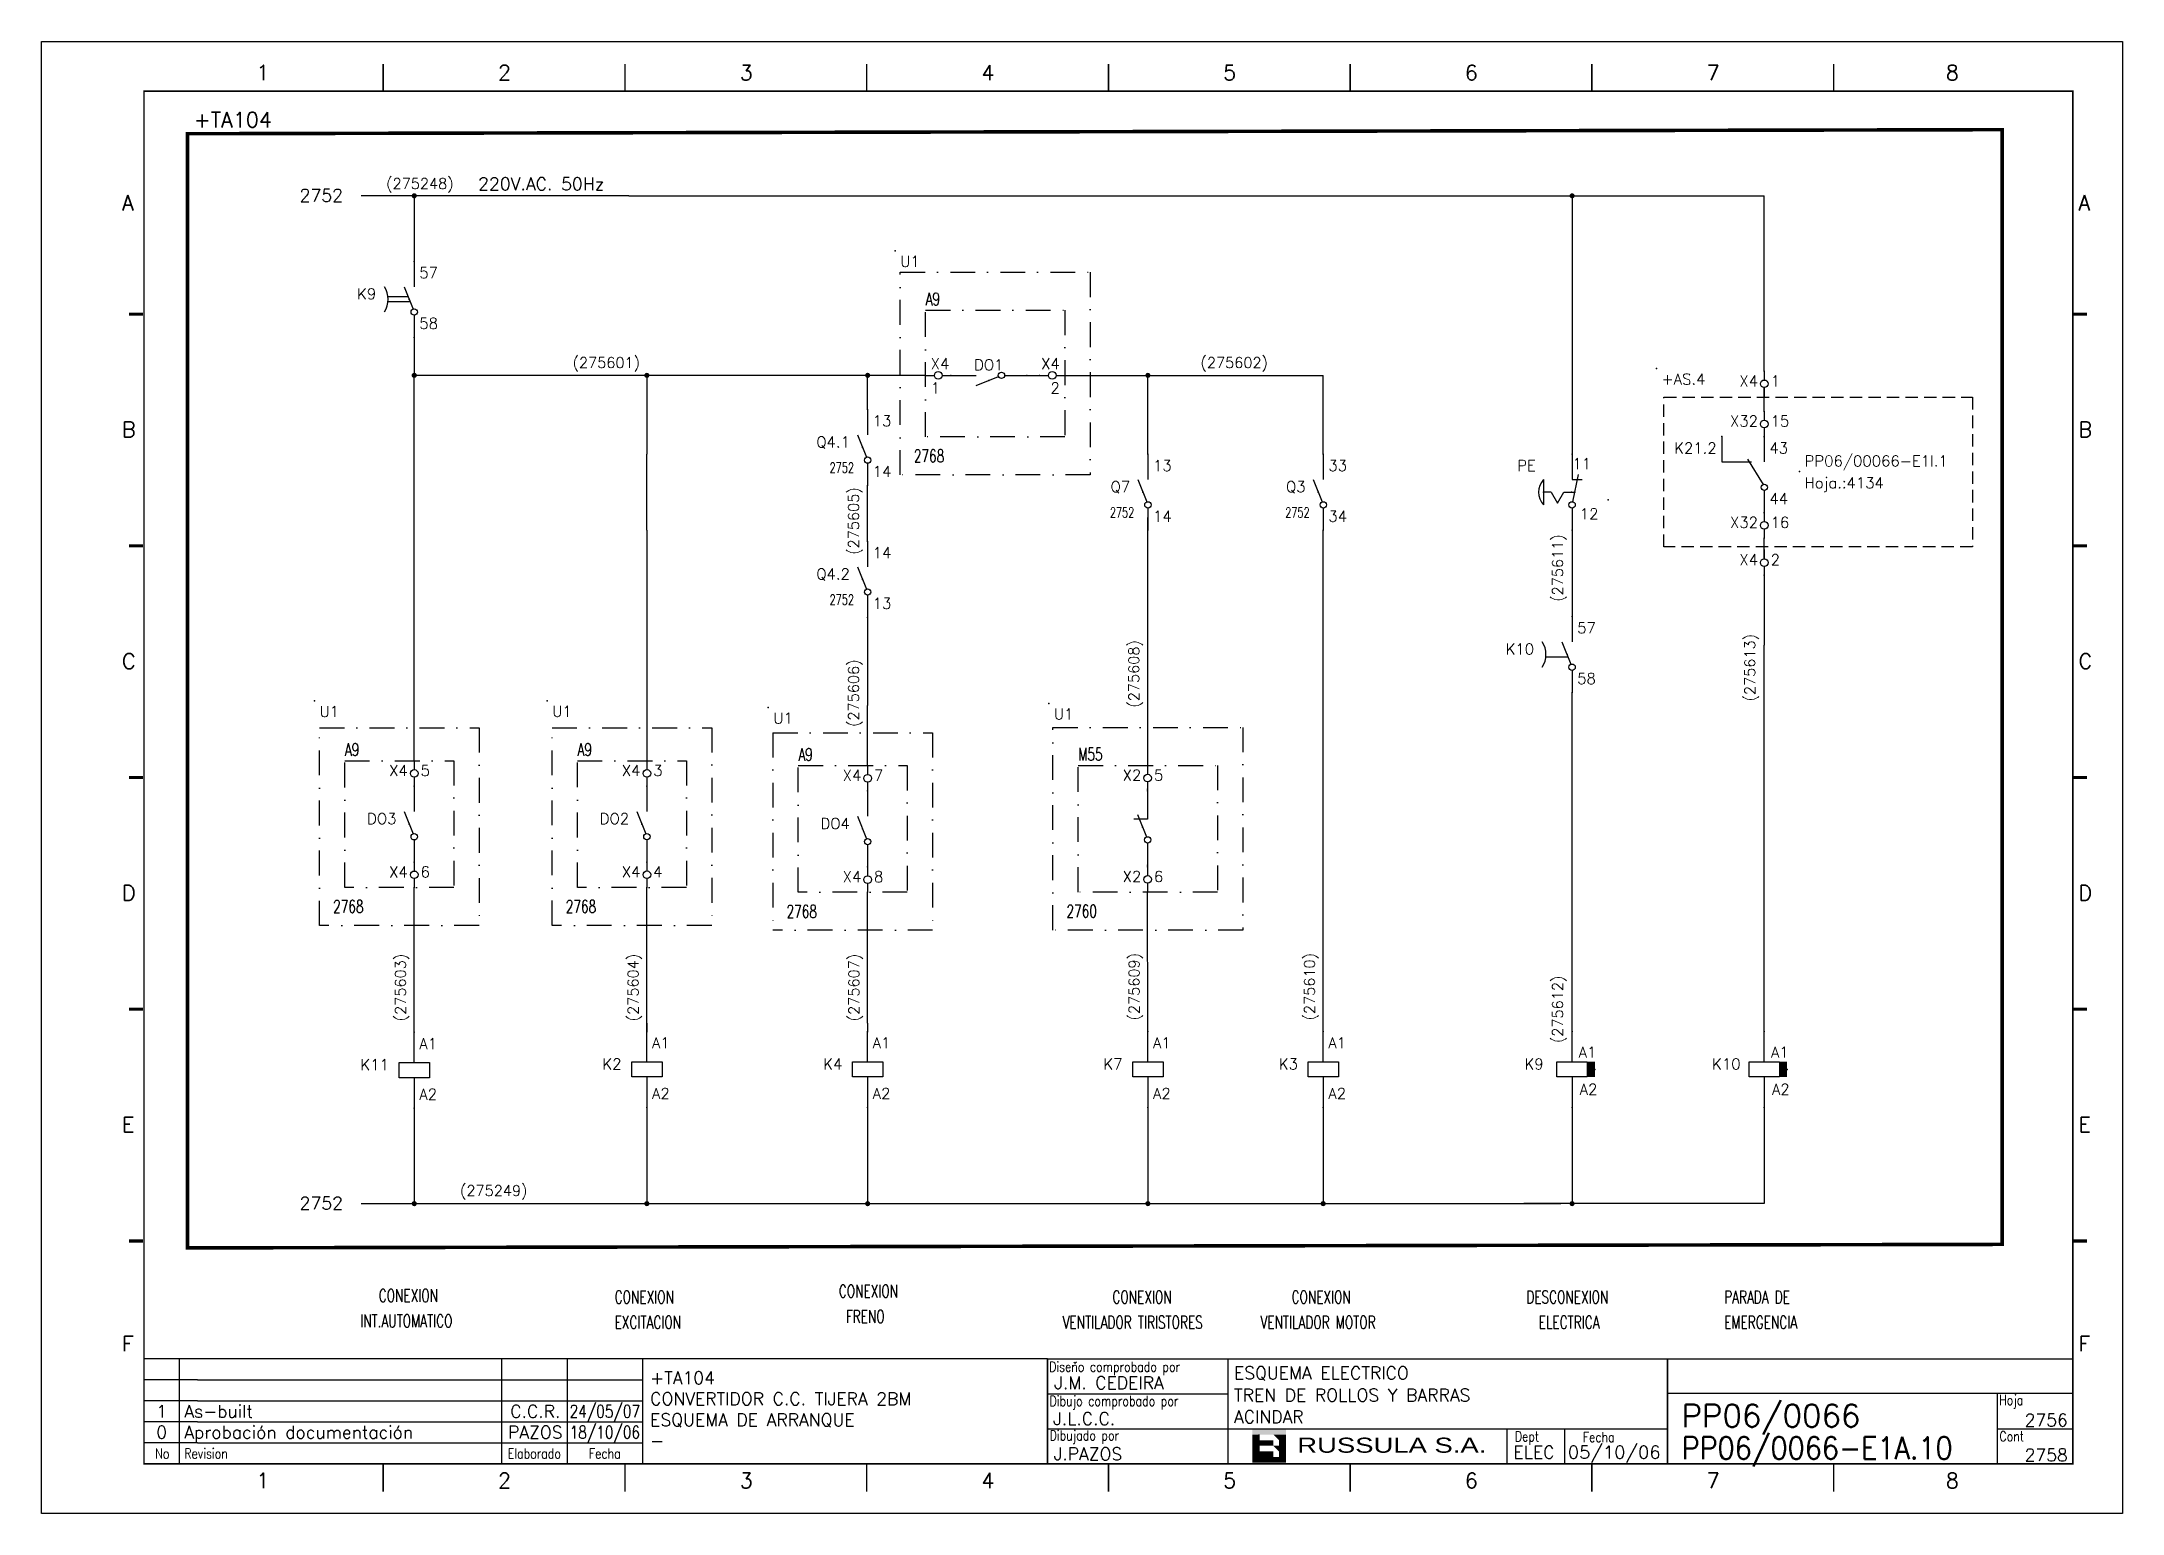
# Model space of a CAD drawing. Extents: x -25 to 1044, y -25744 to 292.
# Drawn here: x 435.5 to 855.5, y -20599.7 to -20302.7 of the extents above; entities that cross this region are included whole.
import ezdxf
from ezdxf.enums import TextEntityAlignment as Align

# ---------------------------------------------------------------- set-up
doc = ezdxf.new("R2010")
doc.units = 0
doc.header["$LTSCALE"] = 10
doc.header["$MEASUREMENT"] = 0
doc.linetypes.add('DASHDOT', pattern=[1, 0.5, -0.25, 0, -0.25])
doc.linetypes.add('HIDDEN', pattern=[0.375, 0.25, -0.125])
doc.layers.get('0').update_dxf_attribs({"linetype": 'CONTINUOUS'})
for name, color, linetype in [('1', 7, 'CONTINUOUS'), ('10', 5, 'CONTINUOUS'), ('102', 7, 'CONTINUOUS'), ('2', 7, 'CONTINUOUS'), ('3', 8, 'CONTINUOUS'), ('8', 1, 'CONTINUOUS'), ('9', 6, 'CONTINUOUS'), ('DIBUJO', 7, 'CONTINUOUS'), ('NODE', 7, 'CONTINUOUS')]:
    doc.layers.add(name, color=color, linetype=linetype)
doc.styles.add('HELVETICA', font='HELV.SHX')
doc.styles.add('LABEL', font='SIMPLEX', dxfattribs={"width": 0.8, "height": 4})
doc.styles.add('ROMANS', font='romans')
doc.styles.get("Standard").update_dxf_attribs({"font": 'simplex'})

msp = doc.modelspace()

# ---------------------------------------------------------------- texts
at = {"layer": '2', "color": 6}
for s, height, p in [('+TA104', 3.067, (466.17, -20319.98)), ('(275248)', 2.147, (505, -20332.4)), ('(275601)', 2.147, (542.63, -20368.53)), ('(275602)', 2.147, (669.37, -20368.53)), ('(275249)', 2.147, (519.91, -20535.62))]:
    msp.add_text(s, height=height, dxfattribs=at).set_placement(p)
at = {"layer": '2', "color": 7, "style": 'ROMANS'}
for s, height, p in [('220V.AC. 50Hz', 2.5559, (523.56, -20332.66)), ('2752', 2.556, (487.53, -20334.98)), ('2752', 2.556, (487.53, -20538.35))]:
    msp.add_text(s, height=height, dxfattribs=at).set_placement(p)
at = {"layer": '2', "color": 7, "style": 'ROMANS', "width": 0.7}
for s, height, p in [('A9', 2.556, (613.89, -20355.9)), ('2768', 2.556, (611.52, -20387.56)), ('2752', 2.045, (594.52, -20389.68)), ('2752', 2.045, (651.09, -20398.71)), ('2752', 2.045, (686.49, -20398.71)), ('2752', 2.045, (594.52, -20416.31)), ('A9', 2.556, (496.67, -20446.82)), ('A9', 2.556, (543.63, -20446.81)), ('A9', 2.556, (588.19, -20447.8)), ('M55', 2.556, (644.7, -20447.75)), ('2768', 2.556, (494.3, -20478.47)), ('2768', 2.556, (541.26, -20478.47)), ('2768', 2.556, (585.82, -20479.47)), ('2760', 2.556, (642.33, -20479.42)), ('CONEXION', 2.556, (503.51, -20557.01)), ('CONEXION', 2.556, (551.12, -20557.29)), ('CONEXION', 2.556, (596.37, -20556.09)), ('CONEXION', 2.556, (651.59, -20557.29)), ('CONEXION', 2.556, (687.75, -20557.29)), ('DESCONEXION', 2.5559, (735.13, -20557.29)), ('PARADA DE', 2.556, (775.08, -20557.29)), ('FRENO', 2.556, (597.81, -20561.21)), ('INT.AUTOMATICO', 2.5559, (499.76, -20562.12)), ('EXCITACION', 2.556, (551.12, -20562.4)), ('VENTILADOR TIRISTORES', 2.5559, (641.54, -20562.4)), ('VENTILADOR MOTOR', 2.5559, (681.49, -20562.4)), ('ELECTRICA', 2.556, (737.65, -20562.4)), ('EMERGENCIA', 2.556, (775.08, -20562.4))]:
    msp.add_text(s, height=height, dxfattribs=at).set_placement(p)
at = {"layer": '2', "color": 6}
for s, p in [('(275605)', (600.42, -20406.23)), ('(275611)', (742.53, -20415.72)), ('(275608)', (656.99, -20437.08)), ('(275613)', (781.33, -20435.83)), ('(275606)', (600.42, -20440.97)), ('(275603)', (508.96, -20500.37)), ('(275604)', (555.92, -20500.37)), ('(275607)', (600.48, -20500.37)), ('(275609)', (657.05, -20500.21)), ('(275610)', (692.45, -20500.21)), ('(275612)', (742.53, -20504.78))]:
    msp.add_text(s, height=2.147, rotation=90, dxfattribs=at).set_placement(p)

# ---------------------------------------------------------------- blocks, each defined once
blk = doc.blocks.new('NOD', base_point=(237.5, 170))
at = {"layer": 'NODE'}
blk.add_point((237.5, 170), dxfattribs=at)
blk = doc.blocks.new('$071501S')
at = {"layer": '2'}
for p, q in [((0, -6), (0, 0)), ((-3, -6), (3, -6)), ((-3, -9), (-3, -6)), ((3, -6), (3, -9)), ((3, -9), (-3, -9)), ((0, -9), (0, -15))]:
    blk.add_line(p, q, dxfattribs=at)
at = {"layer": '2', "rotation": 90}
for p in [(0, 0), (0, -15)]:
    blk.add_blockref('NOD', p, dxfattribs=at)
at = {"layer": '8'}
for tag, p in [('1A', (1, -3.325)), ('2A', (1, -13.325))]:
    blk.add_attdef(tag, p, '', height=2.15, dxfattribs=at)
at = {"layer": '9'}
blk.add_attdef('ID', text='', height=2.15, dxfattribs=at).set_placement((-5, -7.5), align=Align.RIGHT)
blk = doc.blocks.new('$$PLU21C')
for p, q in [((0, 2.5), (0, 0.75)), ((0, -0.75), (0, -2.5))]:
    blk.add_line(p, q)
at = {"layer": '2'}
blk.add_circle((0, 0), 0.75, dxfattribs=at)
for p in [(0, 2.5), (0, -2.5)]:
    blk.add_blockref('NOD', p, dxfattribs=at)
at = {"layer": '8'}
blk.add_attdef('*A', (1.25, -0.5), '', height=2.15, dxfattribs=at)
at = {"layer": '9'}
blk.add_attdef('ID', text='', height=2.15, dxfattribs=at).set_placement((-1.25, -0.5), align=Align.RIGHT)
blk = doc.blocks.new('$070202S')
at = {"layer": '102'}
for p, q in [((0, 0), (0, -5)), ((-2, -5), (-0.23, -9.42)), ((0, -10.62), (0, -15))]:
    blk.add_line(p, q, dxfattribs=at)
blk.add_circle((0, -10), 0.625, dxfattribs=at)
blk.add_point((-1, -7.5), dxfattribs=at)
at = {"layer": '2'}
for p in [(0, 0), (0, -15)]:
    blk.add_blockref('NOD', p, dxfattribs=at)
at = {"layer": '8'}
for tag, p in [('1A', (1, -3.32)), ('2A', (1, -13.32))]:
    blk.add_attdef(tag, p, '', height=2.15, dxfattribs=at)
at = {"layer": '9'}
blk.add_attdef('ID', text='', height=2.15, dxfattribs=at).set_placement((-3.5, -7.5), align=Align.RIGHT)
blk = doc.blocks.new('$PP313')
at = {"layer": '2'}
blk.add_blockref('NOD', (0, 0), dxfattribs=at)
at = {"layer": '8'}
blk.add_attdef('1A', (1, -3.325), '', height=2.15, dxfattribs=at)
at = {"layer": '9'}
blk.add_attdef('ID', (1, 1), '', height=2.15, dxfattribs=at)
blk = doc.blocks.new('$0702029')
at = {"layer": '102'}
for p, q in [((0, 0), (5, 0)), ((10.62, 0), (15, 0)), ((5, -2), (9.42, -0.23))]:
    blk.add_line(p, q, dxfattribs=at)
blk.add_circle((10, 0), 0.625, dxfattribs=at)
blk.add_point((7.5, -1), dxfattribs=at)
at = {"layer": '2'}
for p in [(0, 0), (15, 0)]:
    blk.add_blockref('NOD', p, dxfattribs=at)
at = {"layer": '8', "flags": 8}
blk.add_attdef('1A', text='', height=2.15, dxfattribs=at).set_placement((4, -3.32), align=Align.RIGHT)
blk.add_attdef('2A', (11, -3.32), '', height=2.15, dxfattribs=at)
at = {"layer": '9'}
blk.add_attdef('ID', text='', height=2.15, dxfattribs=at).set_placement((7.5, 1), align=Align.CENTER)
blk = doc.blocks.new('$$PLR12C')
for p, q in [((-2.5, 0), (-0.75, 0)), ((0.75, 0), (2.5, 0))]:
    blk.add_line(p, q)
at = {"layer": '2'}
blk.add_circle((0, 0), 0.75, dxfattribs=at)
for p in [(-2.5, 0), (2.5, 0)]:
    blk.add_blockref('NOD', p, dxfattribs=at)
at = {"layer": '8'}
blk.add_attdef('*A', text='', height=2.15, dxfattribs=at).set_placement((1.5, -3.575), align=Align.RIGHT)
at = {"layer": '9'}
blk.add_attdef('ID', text='', height=2.15, dxfattribs=at).set_placement((1.5, 1.25), align=Align.RIGHT)
blk = doc.blocks.new('$$PLL21C')
for p, q in [((-2.5, 0), (-0.75, 0)), ((0.75, 0), (2.5, 0))]:
    blk.add_line(p, q)
at = {"layer": '2'}
blk.add_circle((0, 0), 0.75, dxfattribs=at)
for p in [(-2.5, 0), (2.5, 0)]:
    blk.add_blockref('NOD', p, dxfattribs=at)
at = {"layer": '8'}
blk.add_attdef('*A', (-1.5, -3.575), '', height=2.15, dxfattribs=at)
at = {"layer": '9'}
blk.add_attdef('ID', (-1.5, 1.25), '', height=2.15, dxfattribs=at)
blk = doc.blocks.new('$071507')
at = {"layer": '2'}
for p, q in [((6, 0), (0, 0)), ((6, 3), (9, 3)), ((6, -3), (6, 3)), ((9, 3), (9, -3)), ((9, 0), (15, 0)), ((9, -3), (6, -3))]:
    blk.add_line(p, q, dxfattribs=at)
blk.add_solid([(6, -3), (9, -3), (6, -4.5), (9, -4.5)], dxfattribs=at)
for p in [(0, 0), (15, 0), (7.5, -4.5)]:
    blk.add_blockref('NOD', p, dxfattribs=at)
at = {"layer": '8'}
blk.add_attdef('1A', text='', height=2.15, dxfattribs=at).set_placement((5, -3.325), align=Align.RIGHT)
blk.add_attdef('2A', (10, -3.325), '', height=2.15, dxfattribs=at)
at = {"layer": '9'}
blk.add_attdef('ID', text='', height=2.15, dxfattribs=at).set_placement((7.5, 4.175), align=Align.CENTER)
blk = doc.blocks.new('$021308')
at = {"layer": '2'}
blk.add_line((-2.5, 0), (2.5, 0), dxfattribs=at)
blk.add_arc((0, 2.625), 3.625, 226.39718, 313.60282, dxfattribs=at)
blk.add_blockref('NOD', (0, 0), dxfattribs=at)
blk = doc.blocks.new('$070203')
at = {"layer": '2'}
for p, q in [((0, 0), (5, 0)), ((9.39, 0.13), (4, 1.25)), ((5, 0), (5, 2)), ((10.62, 0), (15, 0))]:
    blk.add_line(p, q, dxfattribs=at)
blk.add_circle((10, 0), 0.625, dxfattribs=at)
for p in [(0, 0), (7.5, 0.52), (15, 0)]:
    blk.add_blockref('NOD', p, dxfattribs=at)
at = {"layer": '8'}
blk.add_attdef('1A', text='', height=2.15, dxfattribs=at).set_placement((4, -3.32), align=Align.RIGHT)
blk.add_attdef('2A', (11, -3.32), '', height=2.15, dxfattribs=at)
at = {"layer": '9'}
blk.add_attdef('ID', text='', height=2.15, dxfattribs=at).set_placement((7.5, 2.5), align=Align.CENTER)
blk = doc.blocks.new('$021208')
at = {"layer": '102'}
for p, q in [((-2.17, -3.75), (0, -2.5)), ((0, -5), (-2.17, -3.75)), ((0, -2.5), (0, -1)), ((0, -5), (0, -6.5))]:
    blk.add_line(p, q, dxfattribs=at)
at = {"layer": '3'}
for p in [(0, -1), (0, -6.5)]:
    blk.add_point(p, dxfattribs=at)
blk = doc.blocks.new('newcajec')
at = {"layer": '1'}
for p, q in [((179.4, 20.85), (0.13, 20.85)), ((7, 20.85), (7, 0)), ((71, 20.85), (71, 0)), ((84, 20.85), (84, 0.09)), ((99, 20.85), (99, 0)), ((215.2, 20.8), (215.2, 0)), ((10.6, 16.64), (0, 16.64)), ((10.6, 16.64), (99, 16.64)), ((184.64, 20.18), (184.81, 20.01)), ((184.81, 20.01), (185.18, 20.25)), ((10.6, 12.48), (0, 12.48)), ((10.6, 12.48), (99, 12.48)), ((179.4, 13.87), (215.2, 13.87)), ((368, 14.06), (368, 0)), ((10.6, 8.32), (0, 8.32)), ((10.6, 8.32), (99, 8.32)), ((10.6, 4.16), (0, 4.16)), ((10.6, 4.16), (99, 4.16)), ((179.4, 6.93), (267.63, 6.93)), ((267.63, 6.93), (302.5, 6.93)), ((270.63, 6.91), (270.63, 0)), ((282.07, 6.93), (282.07, 0)), ((368, 6.93), (383, 6.93))]:
    blk.add_line(p, q, dxfattribs=at)
for points in [[(47.5, 272.5, 0.3, 0.3, 0), (47.5, 277.91, 0.3, 0.3, 0)], [(95.5, 272.5, 0.3, 0.3, 0), (95.5, 277.91, 0.3, 0.3, 0)], [(143.5, 272.5, 0.3, 0.3, 0), (143.5, 277.91, 0.3, 0.3, 0)], [(191.5, 272.5, 0.3, 0.3, 0), (191.5, 277.91, 0.3, 0.3, 0)], [(239.5, 272.5, 0.3, 0.3, 0), (239.5, 277.91, 0.3, 0.3, 0)], [(287.5, 272.5, 0.3, 0.3, 0), (287.5, 277.91, 0.3, 0.3, 0)], [(335.5, 272.5, 0.3, 0.3, 0), (335.5, 277.91, 0.3, 0.3, 0)], [(-2.99, 228.23, 0.6, 0.6, 0), (-0.18, 228.23, 0.6, 0.6, 0)], [(383.01, 228.23, 0.6, 0.6, 0), (385.82, 228.23, 0.6, 0.6, 0)], [(-2.99, 182.23, 0.6, 0.6, 0), (-0.18, 182.23, 0.6, 0.6, 0)], [(383.01, 182.23, 0.6, 0.6, 0), (385.82, 182.23, 0.6, 0.6, 0)], [(-2.99, 136.23, 0.6, 0.6, 0), (-0.18, 136.23, 0.6, 0.6, 0)], [(383.01, 136.23, 0.6, 0.6, 0), (385.82, 136.23, 0.6, 0.6, 0)], [(-2.99, 90.23, 0.6, 0.6, 0), (-0.18, 90.23, 0.6, 0.6, 0)], [(383.01, 90.23, 0.6, 0.6, 0), (385.82, 90.23, 0.6, 0.6, 0)], [(-2.99, 44.23, 0.6, 0.6, 0), (-0.18, 44.23, 0.6, 0.6, 0)], [(383.01, 44.23, 0.6, 0.6, 0), (385.82, 44.23, 0.6, 0.6, 0)], [(383, 20.8, 0.3, 0.3, 0), (179.4, 20.8, 0.3, 0.3, 0), (179.4, 0, 0.3, 0.3, 0)], [(302.5, 20.8, 0.3, 0.3, 0), (302.5, 0, 0.3, 0.3, 0)], [(302.5, 14, 0.3, 0.3, 0), (383, 14, 0.3, 0.3, 0)], [(47.5, -5.5, 0.3, 0.3, 0), (47.5, -0.09, 0.3, 0.3, 0)], [(95.5, -5.5, 0.3, 0.3, 0), (95.5, -0.09, 0.3, 0.3, 0)], [(143.5, -5.5, 0.3, 0.3, 0), (143.5, -0.09, 0.3, 0.3, 0)], [(191.5, -5.5, 0.3, 0.3, 0), (191.5, -0.09, 0.3, 0.3, 0)], [(239.5, -5.5, 0.3, 0.3, 0), (239.5, -0.09, 0.3, 0.3, 0)], [(287.5, -5.5, 0.3, 0.3, 0), (287.5, -0.09, 0.3, 0.3, 0)], [(335.5, -5.5, 0.3, 0.3, 0), (335.5, -0.09, 0.3, 0.3, 0)]]:
    blk.add_lwpolyline(points, format="xyseb", dxfattribs=at)
at = {"layer": '1', "const_width": 0.3}
blk.add_lwpolyline([(0, 0), (0, 272.5), (383, 272.5), (383, 0)], close=True, dxfattribs=at)
at = {"layer": '2', "color": 14}
for p, q in [((221.42, 4.69), (221.42, 5.81)), ((221.42, 2.47), (221.42, 3.58))]:
    blk.add_line(p, q, dxfattribs=at)
for points in [[(220.05, 5.81), (220.05, 6.92), (226.74, 5.81), (226.74, 6.92)], [(221.42, 2.47), (220.05, 2.47), (221.42, 5.81), (220.05, 5.81)], [(221.42, 4.69), (224.25, 4.69), (221.42, 3.58), (224.25, 3.58)], [(224.25, 5.81), (225.37, 5.81), (225.37, 4.69)], [(225.37, 5.81), (226.74, 5.81), (225.37, 1.35), (226.74, 1.35)], [(224.25, 0.24), (224.25, 2.47), (220.05, 0.24), (220.05, 2.47)], [(224.25, 3.58), (225.37, 3.58), (225.37, 2.47)], [(226.74, 1.35), (226.74, 0.24), (224.25, 1.35), (224.25, 0.24)]]:
    blk.add_solid(points, dxfattribs=at)
at = {"layer": '1', "style": 'ROMANS'}
for s, p in [('1', (22.29, 274.68)), ('2', (70.29, 274.68)), ('3', (118.29, 274.68)), ('4', (166.29, 274.68)), ('5', (214.29, 274.68)), ('6', (262.29, 274.68)), ('7', (310.29, 274.68)), ('8', (357.79, 274.68)), ('A', (-4.37, 248.84)), ('A', (384.13, 248.84)), ('B', (-4.37, 203.84)), ('B', (384.13, 203.84)), ('C', (-4.37, 157.84)), ('C', (384.13, 157.84)), ('D', (-4.37, 111.84)), ('D', (384.13, 111.84)), ('E', (-4.37, 65.84)), ('E', (384.13, 65.84)), ('F', (-4.37, 22.34)), ('F', (384.13, 22.34)), ('1', (22.29, -4.82)), ('2', (70.29, -4.82)), ('3', (118.29, -4.82)), ('4', (166.29, -4.82)), ('5', (214.29, -4.82)), ('6', (262.29, -4.82)), ('7', (310.29, -4.82)), ('8', (357.79, -4.82))]:
    blk.add_text(s, height=3, dxfattribs=at).set_placement(p)
at = {"layer": '1', "style": 'LABEL', "width": 0.8}
for s, p in [('Diseno comprobado por', (179.73, 18.27)), ('Dibujo comprobado por', (179.81, 11.47)), ('Hoja', (368.38, 11.66)), ('Dibujado por', (179.83, 4.64)), ('Fecha', (285.71, 4.3)), ('Cont', (368.43, 4.46)), ('No', (2.23, 1.05)), ('Revision', (8, 1.05))]:
    blk.add_text(s, height=2, dxfattribs=at).set_placement(p)
for s, p in [('Dept', (274.61, 4.44)), ('Elaborado', (77.5, 1.05)), ('Fecha', (91.5, 1.05))]:
    blk.add_text(s, height=2, dxfattribs=at).set_placement(p, align=Align.CENTER)
at = {"layer": '10', "style": 'ROMANS'}
for tag, p in [('REV41', (3.5, 18.74)), ('REV43', (77.7, 18.74)), ('REV31', (3.5, 14.58)), ('REV33', (77.7, 14.58)), ('REV21', (3.5, 10.42)), ('REV23', (77.7, 10.42)), ('REV11', (3.5, 6.27)), ('REV13', (77.7, 6.27))]:
    blk.add_attdef(tag, text='', height=2.5, dxfattribs=at).set_placement(p, align=Align.MIDDLE)
for tag, p, height in [('REV42', (8, 17.49), 2.5), ('SHEETNAME1', (100.5, 15.83), 2.5), ('DESIGNCHECK', (180.74, 14.83), 2.5), ('DOCUMENTTYPE', (216.43, 16.8), 2.5), ('NOTA', (305.32, 15.8), 3), ('REV32', (8, 13.33), 2.5), ('SHEETNAME2', (100.5, 11.67), 2.5), ('OBJECT', (216.43, 12.4), 2.5), ('REV22', (8, 9.17), 2.5), ('SHEETNAME3', (100.5, 7.51), 2.5), ('DRAWINGCHECK', (180.53, 7.71), 2.5), ('CUSTOMER', (216.43, 8.08), 2.5), ('ORDER', (305.32, 7.3), 4.5), ('REV12', (8, 5.01), 2.5), ('SHEETNAME4', (100.5, 3.35), 2.5), ('DOCUMENT_ID', (305.32, 0.93), 4.4), ('USER', (180.63, 0.71), 2.5), ('DEPARTMENT', (271.93, 1.05), 2.5)]:
    blk.add_attdef(tag, p, '', height=height, dxfattribs=at)
for tag, width, p, p2 in [('REV44', 1.221199, (84.53, 17.49), (98.48, 17.49)), ('REV34', 1.221199, (84.53, 13.33), (98.48, 13.33)), ('REV24', 1.221199, (84.53, 9.17), (98.48, 9.17)), ('REV14', 1.221199, (84.53, 5.01), (98.48, 5.01)), ('CREATED2', 7.039915, (282.71, 1.05), (301.14, 1.05))]:
    blk.add_attdef(tag, text='', height=2.5, dxfattribs=dict(at, width=width)).set_placement(p, p2, align=Align.FIT)
for tag, p in [('SHEET', (382, 7.43)), ('NEXTSHEET', (382, 0.5))]:
    blk.add_attdef(tag, text='', height=2.5, dxfattribs=at).set_placement(p, align=Align.RIGHT)
at = {"layer": 'DIBUJO', "color": 14, "style": 'HELVETICA', "width": 1.3}
blk.add_text('RUSSULA S.A.', height=3, dxfattribs=at).set_placement((229, 2.19))
blk = doc.blocks.new('RR')
at = {"layer": '102'}
for p, q in [((158.63, 156.42), (158.63, 151.42)), ((167.05, 156.42), (167.05, 151.42)), ((163.74, 152), (166.82, 147)), ((158.63, 151.42), (164.55, 151.42)), ((167.05, 145.79), (167.05, 141.42))]:
    blk.add_line(p, q, dxfattribs=at)
blk.add_circle((167.05, 146.42), 0.625, dxfattribs=at)
at = {"layer": '2', "rotation": 270}
for p in [(158.63, 156.42), (167.05, 156.42)]:
    blk.add_blockref('NOD', p, dxfattribs=at)
at = {"layer": '9', "rotation": 270}
blk.add_blockref('NOD', (167.05, 141.42), dxfattribs=at)
at = {"layer": '8'}
blk.add_attdef('1A', text='', height=2.15, dxfattribs=at).set_placement((157.63, 153.09), align=Align.RIGHT)
for tag, p in [('2A', (168.05, 153.09)), ('3A', (168.05, 143.09))]:
    blk.add_attdef(tag, p, '', height=2.15, dxfattribs=at)
at = {"layer": '9'}
blk.add_attdef('ID', text='', height=2.15, dxfattribs=at).set_placement((161.05, 146.42), align=Align.RIGHT)

# ---------------------------------------------------------------- linework, layer by layer
for p, q in [((783.18, -20369.17), (783.18, -20333.79)), ((613.89, -20370.02), (510.41, -20370.02)), ((783.18, -20377.28), (783.18, -20372.5)), ((744.38, -20401.26), (744.38, -20418.69)), ((783.18, -20407.06), (783.18, -20402.84)), ((783.18, -20407.06), (783.18, -20405.16)), ((783.18, -20410.38), (783.18, -20424.44)), ((783.18, -20439.14), (783.18, -20424.44)), ((744.38, -20505.14), (744.38, -20471.14)), ((783.18, -20537.17), (734.64, -20537.17))]:
    msp.add_line(p, q)
at = {"const_width": 0.511}
for points in [[(744.13, -20333.79, 1), (744.64, -20333.79, 1)], [(658.5, -20537.17, 1), (659.01, -20537.17, 1)], [(693.88, -20537.17, 1), (694.39, -20537.17, 1)]]:
    msp.add_lwpolyline(points, format="xyb", close=True, dxfattribs=at)
at = {"layer": '2', "color": 7}
for p, q in [((553.99, -20333.79), (499.99, -20333.79)), ((510.67, -20333.79), (510.67, -20347.02)), ((553.99, -20333.79), (783.18, -20333.79)), ((744.38, -20333.79), (744.38, -20385.93)), ((510.67, -20362.35), (510.67, -20370.02)), ((510.67, -20373.76), (510.67, -20370.02)), ((510.67, -20375.46), (510.67, -20372.07)), ((557.63, -20370.02), (557.63, -20385.93)), ((602.19, -20376.9), (602.19, -20370.02)), ((634.31, -20370.02), (636.9, -20370.02)), ((642.01, -20370.02), (694.16, -20370.02)), ((658.76, -20385.93), (658.76, -20370.02)), ((694.16, -20385.93), (694.16, -20370.02)), ((510.67, -20447.8), (510.67, -20375.46)), ((557.63, -20401.26), (557.63, -20385.93)), ((602.19, -20403.53), (602.19, -20392.24)), ((658.76, -20448.74), (658.76, -20398.71)), ((557.63, -20401.26), (557.63, -20447.79)), ((694.16, -20502.41), (694.16, -20401.27)), ((602.19, -20418.87), (602.19, -20436.67)), ((602.19, -20448.78), (602.19, -20436.67)), ((744.38, -20471.14), (744.38, -20434.02)), ((783.18, -20502.41), (783.18, -20439.14)), ((658.7, -20459.58), (655.93, -20459.58)), ((658.7, -20458.64), (658.7, -20459.58)), ((658.7, -20468.87), (658.7, -20469.24)), ((510.67, -20502.57), (510.67, -20473.36)), ((557.63, -20502.57), (557.63, -20473.35)), ((602.19, -20500.77), (602.19, -20474.34)), ((658.76, -20502.41), (658.7, -20474.29)), ((557.63, -20500.77), (557.63, -20502.57)), ((602.19, -20500.77), (602.19, -20502.57)), ((510.67, -20513.89), (510.67, -20537.17)), ((557.63, -20513.89), (557.63, -20536.91)), ((658.76, -20513.15), (658.76, -20537.42)), ((694.16, -20513.15), (694.16, -20537.42)), ((744.38, -20513.15), (744.38, -20536.91)), ((783.18, -20513.15), (783.18, -20537.17)), ((557.63, -20517.91), (557.63, -20519.84)), ((557.63, -20519.45), (557.63, -20521.63)), ((602.19, -20517.74), (602.19, -20537.17)), ((499.99, -20537.17), (742.14, -20537.17))]:
    msp.add_line(p, q, dxfattribs=at)
at = {"layer": '2', "color": 7, "linetype": 'DASHDOT'}
for p, q in [((608.78, -20390.1), (608.78, -20349.21)), ((608.78, -20349.21), (647.12, -20349.21)), ((647.12, -20349.21), (647.12, -20390.1)), ((613.89, -20382.44), (613.89, -20356.88)), ((613.89, -20356.88), (642.01, -20356.88)), ((642.01, -20356.88), (642.01, -20382.44)), ((642.01, -20382.44), (613.89, -20382.44)), ((647.12, -20390.1), (608.78, -20390.1)), ((491.56, -20481.03), (491.56, -20441.16)), ((491.56, -20441.16), (523.76, -20441.16)), ((523.76, -20441.16), (523.76, -20481.03)), ((538.52, -20481.01), (538.52, -20441.14)), ((538.52, -20441.14), (570.72, -20441.14)), ((570.72, -20441.14), (570.72, -20481.01)), ((639.59, -20481.96), (639.59, -20441.07)), ((639.59, -20441.07), (677.93, -20441.07)), ((677.93, -20441.07), (677.93, -20481.96)), ((583.08, -20442.14), (583.08, -20482.01)), ((583.08, -20442.14), (615.28, -20442.14)), ((615.28, -20442.14), (615.28, -20482.01)), ((496.67, -20447.8), (518.65, -20447.8)), ((496.67, -20473.36), (496.67, -20447.8)), ((518.65, -20447.8), (518.65, -20473.36)), ((543.63, -20447.79), (565.61, -20447.79)), ((543.63, -20473.35), (543.63, -20447.79)), ((565.61, -20447.79), (565.61, -20473.35)), ((588.19, -20474.34), (588.19, -20448.78)), ((588.19, -20448.78), (610.17, -20448.78)), ((610.17, -20448.78), (610.17, -20474.34)), ((644.7, -20448.74), (672.81, -20448.74)), ((644.7, -20474.29), (644.7, -20448.74)), ((672.81, -20448.74), (672.81, -20474.29)), ((518.65, -20473.36), (496.67, -20473.36)), ((565.61, -20473.35), (543.63, -20473.35)), ((610.17, -20474.34), (588.19, -20474.34)), ((672.81, -20474.29), (644.7, -20474.29)), ((523.76, -20481.03), (491.56, -20481.03)), ((570.72, -20481.01), (538.52, -20481.01)), ((615.28, -20482.01), (583.08, -20482.01)), ((677.93, -20481.96), (639.59, -20481.96))]:
    msp.add_line(p, q, dxfattribs=at)
at = {"layer": '2'}
for p, q in [((509.44, -20354.17), (505.36, -20354.17)), ((509.85, -20355.2), (505.36, -20355.2)), ((744.24, -20393.6), (744.89, -20393.6)), ((743.56, -20426.86), (739.08, -20426.86))]:
    msp.add_line(p, q, dxfattribs=at)
at = {"layer": '2', "color": 7, "linetype": 'HIDDEN'}
for p, q in [((762.93, -20374.4), (825.21, -20374.4)), ((762.93, -20404.64), (762.93, -20374.4)), ((825.21, -20374.4), (825.21, -20404.64)), ((825.21, -20404.64), (762.93, -20404.64))]:
    msp.add_line(p, q, dxfattribs=at)
at = {"layer": '2', "color": 3, "linetype": 'DASHDOT'}
msp.add_lwpolyline([(464.89, -20321.26, 0.716, 0.716, 0), (831.2, -20320.44, 0.716, 0.716, 0), (831.2, -20545.39, 0.716, 0.716, 0), (464.89, -20546.1, 0.716, 0.716, 0), (464.89, -20321.26, 0.716, 0.716, 0)], format="xyseb", dxfattribs=at)
at = {"layer": '2', "color": 7}
for points in [[(510.41, -20333.79, 0.511, 0.511, 1), (510.93, -20333.79, 0.511, 0.511, 1)], [(510.41, -20370.02, 0.511, 0.511, 1), (510.93, -20370.02, 0.511, 0.511, 1)], [(557.37, -20370.02, 0.511, 0.511, 1), (557.88, -20370.02, 0.511, 0.511, 1)], [(601.93, -20370.02, 0.511, 0.511, 1), (602.45, -20370.02, 0.511, 0.511, 1)], [(510.41, -20537.17, 0.511, 0.511, 1), (510.93, -20537.17, 0.511, 0.511, 1)], [(557.37, -20537.17, 0.511, 0.511, 1), (557.88, -20537.17, 0.511, 0.511, 1)]]:
    msp.add_lwpolyline(points, format="xyseb", close=True, dxfattribs=at)
at = {"layer": '2', "color": 7, "const_width": 0.511}
for points in [[(658.5, -20370.02, 1), (659.01, -20370.02, 1)], [(601.93, -20537.17, 1), (602.45, -20537.17, 1)], [(744.13, -20537.17, 1), (744.64, -20537.17, 1)]]:
    msp.add_lwpolyline(points, format="xyb", close=True, dxfattribs=at)
at = {"layer": '2'}
for centre in [(500.57, -20354.68), (734.28, -20426.35)]:
    msp.add_arc(centre, 4.82, 327.9946, 32.0054, dxfattribs=at)
at = {"layer": 'DIBUJO'}
msp.add_lwpolyline([(435.46, -20302.67), (855.46, -20302.67), (855.46, -20599.67), (435.46, -20599.67), (435.46, -20302.67)], dxfattribs=at)

# ---------------------------------------------------------------- block references
ref = msp.add_blockref('$PP313', (607.75, -20344.91), dxfattribs=dict(xscale=-1.02234987640788, yscale=1.02234987640788, zscale=1.02234987640788, rotation=180))
ref.add_attrib('ID', 'U1', (608.77, -20348.13), dxfattribs={"layer": '9', "height": 2.198, "style": 'ROMANS'})
ref = msp.add_blockref('$PP313', (761.41, -20368.67), dxfattribs=dict(xscale=-1.02234987640788, yscale=1.02234987640788, zscale=1.02234987640788, rotation=180))
ref.add_attrib('ID', '+AS.4', (762.43, -20371.89), dxfattribs={"layer": '9', "height": 2.198, "style": 'ROMANS'})
at = {"xscale": 1.02234987640788, "yscale": 1.02234987640788, "zscale": 1.02234987640788}
msp.add_blockref('RR', (612.4, -20542.31), dxfattribs=at).add_auto_attribs({'1A': 'K21.2', '2A': '43', '3A': '44'})
msp.add_blockref('$PP313', (751.67, -20395.11), dxfattribs=at)
ref = msp.add_blockref('$PP313', (490.53, -20435.73), dxfattribs=dict(xscale=-1.02234987640788, yscale=1.02234987640788, zscale=1.02234987640788, rotation=180))
ref.add_attrib('ID', 'U1', (491.55, -20438.95), dxfattribs={"layer": '9', "height": 2.198, "style": 'ROMANS'})
ref = msp.add_blockref('$PP313', (537.49, -20435.71), dxfattribs=dict(xscale=-1.02234987640788, yscale=1.02234987640788, zscale=1.02234987640788, rotation=180))
ref.add_attrib('ID', 'U1', (538.51, -20438.93), dxfattribs={"layer": '9', "height": 2.198, "style": 'ROMANS'})
ref = msp.add_blockref('$PP313', (582.12, -20437.07), dxfattribs=dict(xscale=-1.02234987640788, yscale=1.02234987640788, zscale=1.02234987640788, rotation=180))
ref.add_attrib('ID', 'U1', (583.14, -20440.29), dxfattribs={"layer": '9', "height": 2.198, "style": 'ROMANS'})
ref = msp.add_blockref('$PP313', (638.76, -20436.25), dxfattribs=dict(xscale=-1.02234987640788, yscale=1.02234987640788, zscale=1.02234987640788, rotation=180))
ref.add_attrib('ID', 'U1', (639.78, -20439.47), dxfattribs={"layer": '9', "height": 2.198, "style": 'ROMANS'})
at = {"layer": '2', "color": 7}
ref = msp.add_blockref('newcajec', (456.13, -20589.67), dxfattribs=dict(at, xscale=1.016513761467893, yscale=1.016513761467893, zscale=1.016513761467893))
ref.add_attrib('REV24', '24/05/07', dxfattribs={"layer": '10', "height": 2.541, "style": 'ROMANS', "width": 0.728168}).set_placement((542.05, -20580.35), (556.24, -20580.35), align=Align.FIT)
ref.add_attrib('SHEETNAME3', 'ESQUEMA DE ARRANQUE', (558.29, -20582.05), dxfattribs={"layer": '10', "height": 2.5413, "style": 'ROMANS'})
ref.add_attrib('SHEETNAME2', 'CONVERTIDOR C.C. TIJERA 2BM', (558.29, -20577.82), dxfattribs={"layer": '10', "height": 2.5413, "style": 'ROMANS'})
ref.add_attrib('SHEETNAME1', '+TA104', (558.29, -20573.59), dxfattribs={"layer": '10', "height": 2.541, "style": 'ROMANS'})
ref.add_attrib('USER', 'J.PAZOS', (639.75, -20588.95), dxfattribs={"layer": '10', "height": 2.541, "style": 'ROMANS'})
ref.add_attrib('DRAWINGCHECK', 'J.L.C.C.', (639.64, -20581.83), dxfattribs={"layer": '10', "height": 2.541, "style": 'ROMANS'})
ref.add_attrib('DESIGNCHECK', 'J.M. CEDEIRA', (639.85, -20574.6), dxfattribs={"layer": '10', "height": 2.5413, "style": 'ROMANS'})
ref.add_attrib('REV22', 'As-built', (464.26, -20580.35), dxfattribs={"layer": '10', "height": 2.541, "style": 'ROMANS'})
ref.add_attrib('REV12', 'Aprobación documentación', (464.26, -20584.58), dxfattribs={"layer": '10', "height": 2.5413, "style": 'ROMANS'})
ref.add_attrib('REV21', '1', dxfattribs={"layer": '10', "height": 2.54, "style": 'ROMANS'}).set_placement((459.69, -20579.08), align=Align.MIDDLE)
ref.add_attrib('REV11', '0', dxfattribs={"layer": '10', "height": 2.54, "style": 'ROMANS'}).set_placement((459.69, -20583.31), align=Align.MIDDLE)
ref.add_attrib('SHEETNAME4', '-', (558.29, -20586.27), dxfattribs={"layer": '10', "height": 2.54, "style": 'ROMANS'})
ref.add_attrib('REV14', '18/10/06', dxfattribs={"layer": '10', "height": 2.541, "style": 'ROMANS', "width": 0.728168}).set_placement((542.05, -20584.58), (556.24, -20584.58), align=Align.FIT)
ref.add_attrib('REV23', 'C.C.R.', dxfattribs={"layer": '10', "height": 2.541, "style": 'ROMANS'}).set_placement((535.11, -20579.08), align=Align.MIDDLE)
ref.add_attrib('REV13', 'PAZOS', dxfattribs={"layer": '10', "height": 2.541, "style": 'ROMANS'}).set_placement((535.11, -20583.31), align=Align.MIDDLE)
ref.add_attrib('DOCUMENT_ID', 'PP06/0066-E1A.10', (766.5, -20588.72), dxfattribs={"layer": '10', "height": 4.4727, "style": 'ROMANS', "width": 0.9})
ref.add_attrib('ORDER', 'PP06/0066', (766.5, -20582.25), dxfattribs={"layer": '10', "height": 4.574, "style": 'ROMANS'})
ref.add_attrib('CUSTOMER', 'ACINDAR', (676.14, -20581.46), dxfattribs={"layer": '10', "height": 2.541, "style": 'ROMANS'})
ref.add_attrib('OBJECT', 'TREN DE ROLLOS Y BARRAS', (676.14, -20577.07), dxfattribs={"layer": '10', "height": 2.5413, "style": 'ROMANS'})
ref.add_attrib('DOCUMENTTYPE', 'ESQUEMA ELECTRICO', (676.14, -20572.59), dxfattribs={"layer": '10', "height": 2.5413, "style": 'ROMANS'})
ref.add_attrib('CREATED2', '05/10/06', dxfattribs={"layer": '10', "height": 2.541, "style": 'ROMANS', "width": 0.961976}).set_placement((743.51, -20588.61), (762.25, -20588.61), align=Align.FIT)
ref.add_attrib('DEPARTMENT', 'ELEC', (732.55, -20588.61), dxfattribs={"layer": '10', "height": 2.541, "style": 'ROMANS'})
ref.add_attrib('NEXTSHEET', '2758', dxfattribs={"layer": '10', "height": 2.541, "style": 'ROMANS'}).set_placement((844.44, -20589.17), align=Align.RIGHT)
ref.add_attrib('SHEET', '2756', dxfattribs={"layer": '10', "height": 2.541, "style": 'ROMANS'}).set_placement((844.44, -20582.12), align=Align.RIGHT)
ref = msp.add_blockref('$070202S', (510.67, -20347.02), dxfattribs=dict(at, xscale=1.02234987640788, yscale=1.02234987640788, zscale=1.02234987640788))
ref.add_attrib('ID', 'K9', dxfattribs={"layer": '9', "height": 2.198}).set_placement((503, -20354.68), align=Align.RIGHT)
ref.add_attrib('1A', '57', (511.69, -20350.42), dxfattribs={"layer": '8', "height": 2.198})
ref.add_attrib('2A', '58', (511.69, -20360.64), dxfattribs={"layer": '8', "height": 2.198})
at = {"layer": '2', "color": 7, "xscale": 1.02234987640788, "yscale": 1.02234987640788, "zscale": 1.02234987640788}
for name, p, values in [('$$PLL21C', (616.45, -20370.02), {'ID': 'X4', '*A': '1'}), ('$$PLR12C', (639.45, -20370.02), {'ID': 'X4', '*A': '2'}), ('$$PLU21C', (783.18, -20371.73), {'ID': 'X4', '*A': '1'}), ('$070202S', (602.19, -20376.9), {'ID': 'Q4.1', '1A': '13', '2A': '14'}), ('$$PLU21C', (783.18, -20379.84), {'ID': 'X32', '*A': '15'}), ('$070202S', (658.76, -20385.93), {'ID': 'Q7', '1A': '13', '2A': '14'}), ('$070202S', (694.16, -20385.93), {'ID': 'Q3', '1A': '33', '2A': '34'}), ('$$PLU21C', (783.18, -20400.29), {'ID': 'X32', '*A': '16'}), ('$070202S', (602.19, -20403.53), {'ID': 'Q4.2', '1A': '14', '2A': '13'}), ('$$PLU21C', (783.18, -20407.82), {'ID': 'X4', '*A': '2'}), ('$$PLU21C', (510.67, -20450.36), {'ID': 'X4', '*A': '5'}), ('$$PLU21C', (557.63, -20450.34), {'ID': 'X4', '*A': '3'}), ('$$PLU21C', (602.19, -20451.34), {'ID': 'X4', '*A': '7'}), ('$$PLU21C', (658.7, -20451.29), {'ID': 'X2', '*A': '5'}), ('$$PLU21C', (510.67, -20470.81), {'ID': 'X4', '*A': '6'}), ('$$PLU21C', (557.63, -20470.79), {'ID': 'X4', '*A': '4'}), ('$$PLU21C', (602.19, -20471.79), {'ID': 'X4', '*A': '8'}), ('$$PLU21C', (658.7, -20471.74), {'ID': 'X2', '*A': '6'}), ('$071501S', (510.67, -20502.57), {'ID': 'K11', '1A': 'A1', '2A': 'A2'}), ('$071501S', (557.63, -20502.41), {'ID': 'K2', '1A': 'A1', '2A': 'A2'}), ('$071501S', (602.19, -20502.41), {'ID': 'K4', '1A': 'A1', '2A': 'A2'}), ('$071501S', (658.76, -20502.41), {'ID': 'K7', '1A': 'A1', '2A': 'A2'}), ('$071501S', (694.16, -20502.41), {'ID': 'K3', '1A': 'A1', '2A': 'A2'})]:
    msp.add_blockref(name, p, dxfattribs=at).add_auto_attribs(values)
at = {"layer": '2', "color": 7}
ref = msp.add_blockref('$0702029', (618.97, -20370.02), dxfattribs=dict(at, xscale=1.02234987640788, yscale=1.02234987640788, zscale=1.02234987640788))
ref.add_attrib('ID', 'DO1', dxfattribs={"layer": '9', "height": 2.198}).set_placement((626.64, -20369), align=Align.CENTER)
at = {"layer": '2'}
ref = msp.add_blockref('$070203', (744.38, -20385.93), dxfattribs=dict(at, xscale=1.02234987640788, yscale=1.02234987640788, zscale=1.02234987640788, rotation=270))
ref.add_attrib('ID', 'PE', dxfattribs={"layer": '9', "height": 2.198}).set_placement((735.19, -20389.33), align=Align.CENTER)
ref.add_attrib('1A', '11', dxfattribs={"layer": '8', "height": 2.198}).set_placement((748.21, -20388.92), align=Align.RIGHT)
ref.add_attrib('2A', '12', (745.95, -20399.07), dxfattribs={"layer": '8', "height": 2.198})
at = {"layer": '2', "xscale": 1.02234987640788, "yscale": 1.02234987640788, "zscale": 1.02234987640788}
msp.add_blockref('$PP313', (790.28, -20389.42), dxfattribs=at).add_auto_attribs({'ID': 'PP06/00066-E1I.1', '1A': 'Hoja.:4134'})
at = {"layer": '2', "yscale": 1.02234987640788, "zscale": 1.02234987640788, "rotation": 270}
for name, p, xscale in [('$021308', (738.62, -20393.6), 1.02234987640788), ('$021208', (745.26, -20393.6), -1.02234987640788)]:
    msp.add_blockref(name, p, dxfattribs=dict(at, xscale=xscale))
at = {"layer": '2', "color": 7}
ref = msp.add_blockref('$070202S', (744.38, -20418.69), dxfattribs=dict(at, xscale=1.02234987640788, yscale=1.02234987640788, zscale=1.02234987640788))
ref.add_attrib('ID', 'K10', dxfattribs={"layer": '9', "height": 2.198}).set_placement((736.71, -20426.35), align=Align.RIGHT)
ref.add_attrib('1A', '57', (745.4, -20422.08), dxfattribs={"layer": '8', "height": 2.198})
ref.add_attrib('2A', '58', (745.4, -20432.31), dxfattribs={"layer": '8', "height": 2.198})
ref = msp.add_blockref('$070202S', (510.67, -20452.91), dxfattribs=dict(at, xscale=1.02234987640788, yscale=1.02234987640788, zscale=1.02234987640788))
ref.add_attrib('ID', 'DO3', dxfattribs={"layer": '9', "height": 2.198}).set_placement((507.09, -20460.58), align=Align.RIGHT)
ref = msp.add_blockref('$070202S', (557.63, -20452.9), dxfattribs=dict(at, xscale=1.02234987640788, yscale=1.02234987640788, zscale=1.02234987640788))
ref.add_attrib('ID', 'DO2', dxfattribs={"layer": '9', "height": 2.198}).set_placement((554.05, -20460.57), align=Align.RIGHT)
ref = msp.add_blockref('$070202S', (602.19, -20453.89), dxfattribs=dict(at, xscale=1.02234987640788, yscale=1.02234987640788, zscale=1.02234987640788))
ref.add_attrib('ID', 'DO4', dxfattribs={"layer": '9', "height": 2.198}).set_placement((598.61, -20461.56), align=Align.RIGHT)
at = {"layer": '2', "color": 7, "xscale": 1.02234987640788, "yscale": 1.02234987640788, "zscale": 1.02234987640788}
msp.add_blockref('$070202S', (658.7, -20453.53), dxfattribs=at)
at = {"layer": '2', "color": 7}
ref = msp.add_blockref('$071507', (744.38, -20517.74), dxfattribs=dict(at, xscale=1.02234987640788, yscale=1.02234987640788, zscale=1.02234987640788, rotation=90))
ref.add_attrib('ID', 'K9', dxfattribs={"layer": '9', "height": 2.198}).set_placement((736.71, -20510.08), align=Align.CENTER)
ref.add_attrib('1A', 'A2', dxfattribs={"layer": '8', "height": 2.198}).set_placement((749.49, -20515.19), align=Align.RIGHT)
ref.add_attrib('2A', 'A1', (745.72, -20507.71), dxfattribs={"layer": '8', "height": 2.198})
ref = msp.add_blockref('$071507', (783.18, -20517.74), dxfattribs=dict(at, xscale=1.02234987640788, yscale=1.02234987640788, zscale=1.02234987640788, rotation=90))
ref.add_attrib('ID', 'K10', dxfattribs={"layer": '9', "height": 2.198}).set_placement((775.51, -20510.08), align=Align.CENTER)
ref.add_attrib('1A', 'A2', dxfattribs={"layer": '8', "height": 2.198}).set_placement((788.29, -20515.19), align=Align.RIGHT)
ref.add_attrib('2A', 'A1', (784.52, -20507.71), dxfattribs={"layer": '8', "height": 2.198})

msp.set_redraw_order([(e.dxf.handle, doc.entitydb.next_handle()) for e in msp.query("TEXT MTEXT ATTDEF DIMENSION ARC_DIMENSION")])  # texts and dimensions are drawn at this point

doc.saveas('drawing.dxf')
